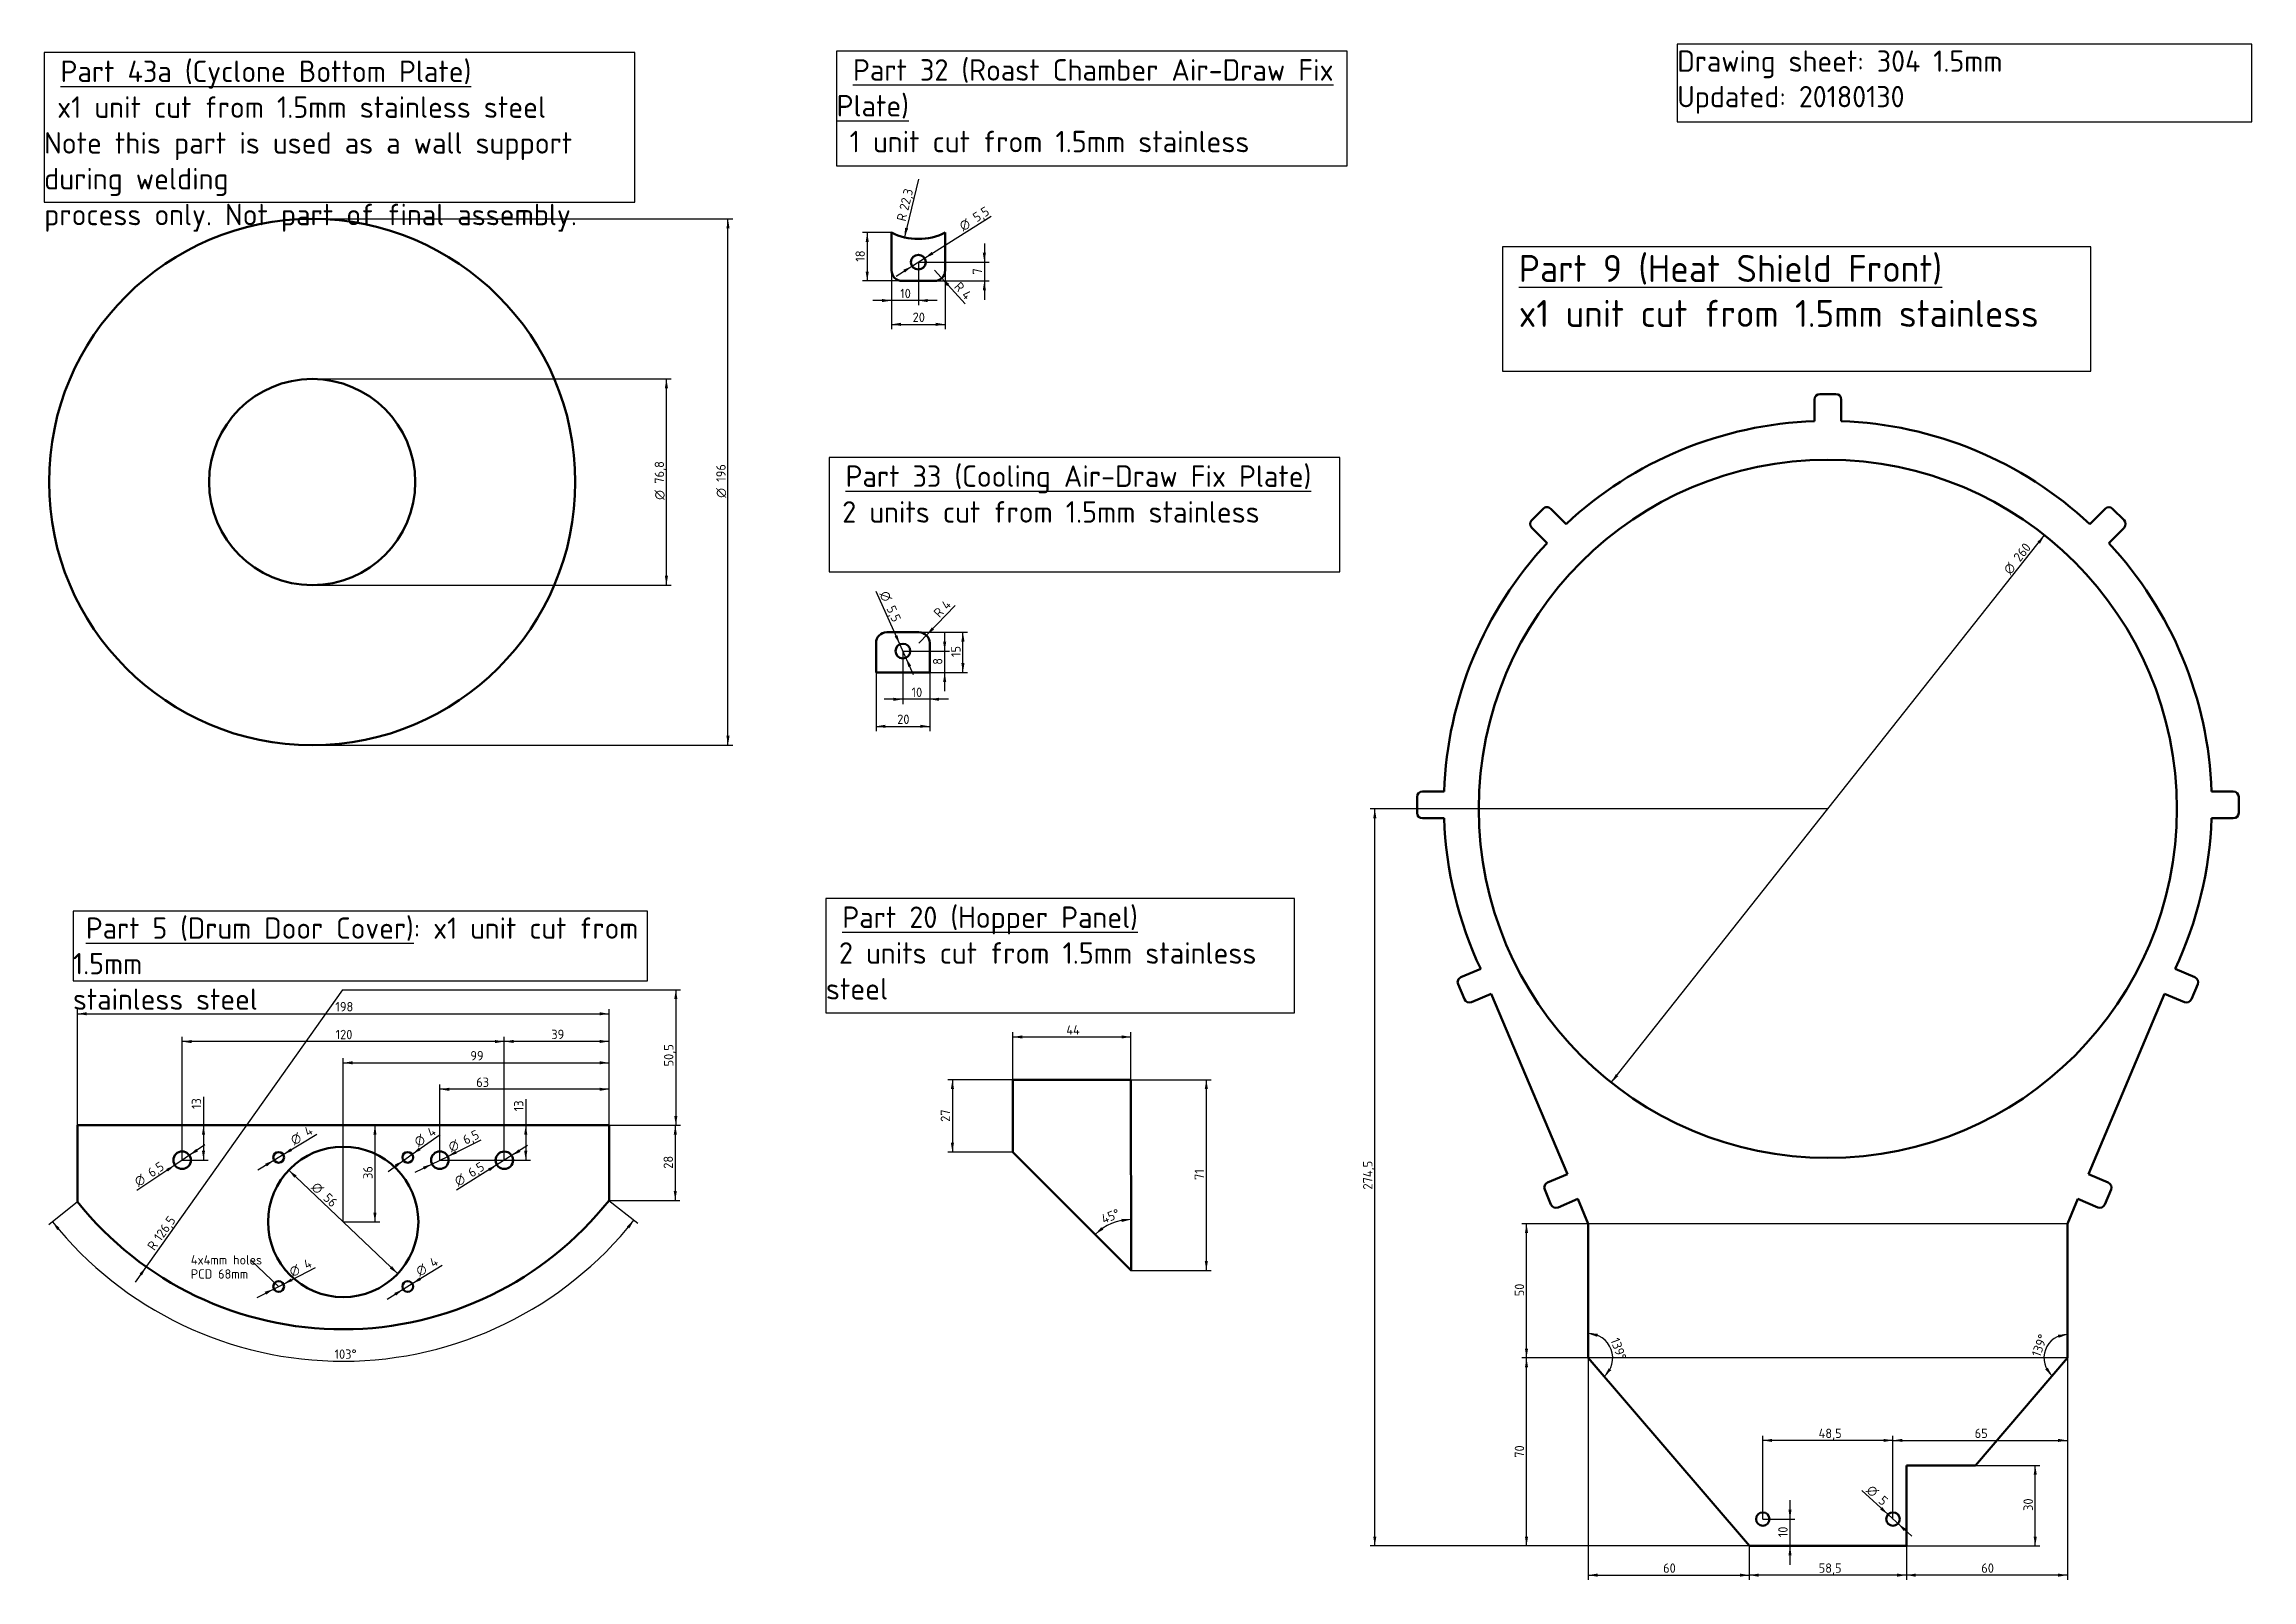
# Model space of a CAD drawing. Header units: millimetres. Extents: x 11 to 834, y 14 to 586.
import ezdxf
from ezdxf import colors
from ezdxf.entities.mleader import LeaderData, LeaderLine
from ezdxf.enums import TextEntityAlignment as Align
from ezdxf.math import Vec2, Vec3

# ---------------------------------------------------------------- set-up
doc = ezdxf.new("R2010")
doc.units = ezdxf.units.MM
doc.layers.add('Default', color=7, linetype='Continuous')
doc.layers.add('Dimensions', color=7, linetype='Continuous')
doc.styles.add('SEACAD_Solid_Edge_ISO', font='seiso.ttf')
doc.styles.add('SEACAD_Solid_Edge_ISO1_Symbols', font='semeci1.ttf')
doc.dimstyles.new('ISO_(mm)', dxfattribs={"dimtxt": 3.5, "dimasz": 3.5, "dimexe": 1.75, "dimexo": 0, "dimgap": 0.875, "dimtad": 1, "dimtxsty": 'SEACAD_Solid_Edge_ISO', "dimblk1": '_SE_FILLED', "dimblk2": '_SE_FILLED', "dimsah": 1, "dimcen": 1.75, "dimadec": 0, "dimazin": 0, "dimtfac": 0.5, "dimtmove": 1, "dimatfit": 3, "dimfxl": 1, "dimtolj": 1, "dimarcsym": 0})

msp = doc.modelspace()

# ---------------------------------------------------------------- texts
at = {"layer": 'Default', "attachment_point": 1}
for s, insert, char_height, width in [('{\\fSolid Edge ISO|b0||i0||c0|p34;\\C7;\\L\\H10.05416667;\\W1.;\\T1.; }{\\fSolid Edge ISO|b0||i0||c0|p34;\\C7;\\L\\H8.;\\W1.;\\T1.;Part 43a (Cyclone Bottom Plate) \\P}{\\fSolid Edge ISO|b0||i0||c0|p34;\\C7;\\H8.;\\W1.;\\T1.; x1 unit cut from 1.5mm stainless steel\\P}{\\fSolid Edge ISO|b0||i0||c0|p34;\\C7;\\H8.;\\W1.;\\T1.;Note this part is used as a wall support during welding \\P}{\\fSolid Edge ISO|b0||i0||c0|p34;\\C7;\\H8.;\\W1.;\\T1.;process only. Not part of final assembly.}', (11.383, 579.421), 10.054167, 219.98054), ('{\\fSolid Edge ISO|b0||i0||c0|p34;\\C7;\\L\\H10.05416667;\\W1.;\\T1.; }{\\fSolid Edge ISO|b0||i0||c0|p34;\\C7;\\L\\H8.;\\W1.;\\T1.;Part 32 (Roast Chamber Air-Draw Fix Plate) \\P}{\\fSolid Edge ISO|b0||i0||c0|p34;\\C7;\\H8.;\\W1.;\\T1.; 1 unit cut from 1.5mm stainless}', (306.52, 579.937), 10.054167, 190.13251), ('{\\fSolid Edge ISO|b0||i0||c0|p34;\\C7;\\H7.9375;\\W1.;\\T1.;Drawing sheet: 304 1.5mm\\P}{\\fSolid Edge ISO|b0||i0||c0|p34;\\C7;\\H7.9375;\\W1.;\\T1.;Updated: 20180130\\P}', (619.617, 583.193), 7.9375, 213.98813), ('{\\fSolid Edge ISO|b0||i0||c0|p34;\\C7;\\L\\H10.05416667;\\W1.;\\T1.; Part 9 (Heat Shield Front)\\P}{\\fSolid Edge ISO|b0||i0||c0|p34;\\C7;\\H10.05416667;\\W1.;\\T1.; x1 unit cut from 1.5mm stainless}', (554.483, 507.033), 10.05417, 219.09823), ('{\\fSolid Edge ISO|b0||i0||c0|p34;\\C7;\\L\\H10.05416667;\\W1.;\\T1.; }{\\fSolid Edge ISO|b0||i0||c0|p34;\\C7;\\L\\H8.;\\W1.;\\T1.;Part 33 (Cooling Air-Draw Fix Plate) \\P}{\\fSolid Edge ISO|b0||i0||c0|p34;\\C7;\\H8.;\\W1.;\\T1.; 2 units cut from 1.5mm stainless}', (303.758, 428.646), 10.054167, 190.13251), ('{\\fSolid Edge ISO|b0||i0||c0|p34;\\C7;\\L\\H10.05416667;\\W1.;\\T1.; }{\\fSolid Edge ISO|b0||i0||c0|p34;\\C7;\\L\\H8.;\\W1.;\\T1.;Part 20 (Hopper Panel) \\P}{\\fSolid Edge ISO|b0||i0||c0|p34;\\C7;\\H8.;\\W1.;\\T1.; 2 units cut from 1.5mm stainless steel}', (302.548, 264.375), 10.054167, 174.47371), ('{\\fSolid Edge ISO|b0||i0||c0|p34;\\C7;\\L\\H7.9375;\\W1.;\\T1.; Part 5 (Drum Door Cover)}{\\fSolid Edge ISO|b0||i0||c0|p34;\\C7;\\H7.9375;\\W1.;\\T1.;: x1 unit cut from 1.5mm \\P}{\\fSolid Edge ISO|b0||i0||c0|p34;\\C7;\\H7.9375;\\W1.;\\T1.;stainless steel}', (22.129, 260.277), 7.9375, 213.98813)]:
    msp.add_mtext(s, dxfattribs=dict(at, insert=insert, char_height=char_height, width=width))

# ---------------------------------------------------------------- blocks, each defined once
blk = doc.blocks.new('_SE_FILLED')
at = {"color": 0}
blk.add_line((0, 0), (-1, 0), dxfattribs=at)
blk.add_solid([(0, 0), (-1, -0.1665), (-1, 0.1665), (0, 0)], dxfattribs=at)
blk = doc.blocks.new('DMBLK441')
at = {"layer": 'Dimensions', "linetype": 'Continuous', "lineweight": 25}
for points in [[(150.94, 174.58), (148.43, 172.08), (151.62, 173.63)], [(141.97, 168.22), (142.65, 167.26), (145.16, 169.76)]]:
    blk.add_hatch(color=7, dxfattribs=at).paths.add_polyline_path(points)
at = {"layer": 'Dimensions', "color": 7, "linetype": 'Continuous', "lineweight": 25}
for p, q in [((148.43, 172.08), (158.83, 179.46)), ((139.45, 165.71), (148.43, 172.08))]:
    blk.add_line(p, q, dxfattribs=at)
for s, style, p in [('4', 'SEACAD_Solid_Edge_ISO', (153.61, 181.12)), ('O', 'SEACAD_Solid_Edge_ISO1_Symbols', (148.72, 177.65))]:
    blk.add_text(s, height=3.5, rotation=35.3509, dxfattribs=dict(at, style=style)).set_placement(p, align=Align.TOP_LEFT)
blk = doc.blocks.new('DMBLK442')
at = {"layer": 'Dimensions', "linetype": 'Continuous', "lineweight": 25}
for points in [[(103.11, 174.28), (100.42, 171.96), (103.71, 173.28)], [(93.71, 168.56), (94.32, 167.56), (97, 169.88)]]:
    blk.add_hatch(color=7, dxfattribs=at).paths.add_polyline_path(points)
at = {"layer": 'Dimensions', "color": 7, "linetype": 'Continuous', "lineweight": 25}
for p, q in [((100.42, 171.96), (112.89, 179.55)), ((91.02, 166.24), (100.42, 171.96))]:
    blk.add_line(p, q, dxfattribs=at)
for s, style, p in [('4', 'SEACAD_Solid_Edge_ISO', (107.8, 181.58)), ('O', 'SEACAD_Solid_Edge_ISO1_Symbols', (102.68, 178.46))]:
    blk.add_text(s, height=3.5, rotation=31.33868, dxfattribs=dict(at, style=style)).set_placement(p, align=Align.TOP_LEFT)
blk = doc.blocks.new('DMBLK443')
at = {"layer": 'Dimensions', "linetype": 'Continuous', "lineweight": 25}
for points in [[(103.35, 125.86), (100.49, 123.75), (103.88, 124.82)], [(93.55, 120.86), (94.08, 119.82), (96.93, 121.93)]]:
    blk.add_hatch(color=7, dxfattribs=at).paths.add_polyline_path(points)
at = {"layer": 'Dimensions', "color": 7, "linetype": 'Continuous', "lineweight": 25}
for p, q in [((90.69, 118.75), (100.49, 123.75)), ((100.49, 123.75), (112.5, 129.87))]:
    blk.add_line(p, q, dxfattribs=at)
for s, style, p in [('4', 'SEACAD_Solid_Edge_ISO', (107.57, 132.27)), ('O', 'SEACAD_Solid_Edge_ISO1_Symbols', (102.23, 129.54))]:
    blk.add_text(s, height=3.5, rotation=27.01236, dxfattribs=dict(at, style=style)).set_placement(p, align=Align.TOP_LEFT)
blk = doc.blocks.new('DMBLK444')
at = {"layer": 'Dimensions', "linetype": 'Continuous', "lineweight": 25}
for points in [[(151.16, 126.23), (148.49, 123.89), (151.78, 125.24)], [(141.81, 120.43), (142.43, 119.44), (145.1, 121.78)]]:
    blk.add_hatch(color=7, dxfattribs=at).paths.add_polyline_path(points)
at = {"layer": 'Dimensions', "color": 7, "linetype": 'Continuous', "lineweight": 25}
for p, q in [((139.15, 118.09), (148.49, 123.89)), ((148.49, 123.89), (159.58, 130.77))]:
    blk.add_line(p, q, dxfattribs=at)
for s, style, p in [('O', 'SEACAD_Solid_Edge_ISO1_Symbols', (149.38, 129.59)), ('4', 'SEACAD_Solid_Edge_ISO', (154.48, 132.75))]:
    blk.add_text(s, height=3.5, rotation=31.82316, dxfattribs=dict(at, style=style)).set_placement(p, align=Align.TOP_LEFT)
blk = doc.blocks.new('DMBLK445')
at = {"layer": 'Dimensions', "linetype": 'Continuous', "lineweight": 25}
for points in [[(27.26, 224.99), (23.76, 224.4), (27.26, 223.82)], [(218.26, 224.99), (218.26, 223.82), (221.76, 224.4)]]:
    blk.add_hatch(color=7, dxfattribs=at).paths.add_polyline_path(points)
at = {"layer": 'Dimensions', "color": 7, "linetype": 'Continuous', "lineweight": 25}
for p, q in [((23.76, 182.88), (23.76, 226.15)), ((23.76, 224.4), (221.76, 224.4)), ((221.76, 182.88), (221.76, 226.15))]:
    blk.add_line(p, q, dxfattribs=at)
at = {"layer": 'Dimensions', "color": 7, "linetype": 'Continuous', "lineweight": 25, "style": 'SEACAD_Solid_Edge_ISO'}
blk.add_text('198', height=3.5, dxfattribs=at).set_placement((119.86, 228.78), align=Align.TOP_LEFT)
blk = doc.blocks.new('DMBLK446')
at = {"layer": 'Dimensions', "linetype": 'Continuous', "lineweight": 25}
blk.add_hatch(color=7, dxfattribs=at).paths.add_polyline_path([(47.84, 126.98), (49.39, 130.17), (46.89, 127.66)])
at = {"layer": 'Dimensions', "color": 7, "linetype": 'Continuous', "lineweight": 25}
blk.add_line((122.53, 233.38), (45.34, 124.46), dxfattribs=at)
at = {"layer": 'Dimensions', "color": 7, "linetype": 'Continuous', "lineweight": 25, "style": 'SEACAD_Solid_Edge_ISO'}
for s, p in [('126,5', (51.96, 141.37)), ('R', (49.55, 137.97))]:
    blk.add_text(s, height=3.5, rotation=54.67424, dxfattribs=at).set_placement(p, align=Align.TOP_LEFT)
blk = doc.blocks.new('DMBLK447')
at = {"layer": 'Dimensions', "linetype": 'Continuous', "lineweight": 25}
for points in [[(104.59, 163.33), (105.39, 164.18), (102.45, 166.17)], [(140.11, 129.58), (143.05, 127.59), (140.92, 130.43)]]:
    blk.add_hatch(color=7, dxfattribs=at).paths.add_polyline_path(points)
at = {"layer": 'Dimensions', "color": 7, "linetype": 'Continuous', "lineweight": 25}
blk.add_line((143.05, 127.59), (102.45, 166.17), dxfattribs=at)
for s, style, p in [('O', 'SEACAD_Solid_Edge_ISO1_Symbols', (113.11, 162.08)), ('56', 'SEACAD_Solid_Edge_ISO', (117.45, 157.95))]:
    blk.add_text(s, height=3.5, rotation=316.4661, dxfattribs=dict(at, style=style)).set_placement(p, align=Align.TOP_LEFT)
blk = doc.blocks.new('DMBLK448')
at = {"layer": 'Dimensions', "linetype": 'Continuous', "lineweight": 25}
for points in [[(17.16, 144.61), (14.49, 146.94), (16.26, 143.87)], [(229.31, 144.47), (231.06, 147.55), (228.4, 145.2)]]:
    blk.add_hatch(color=7, dxfattribs=at).paths.add_polyline_path(points)
at = {"layer": 'Dimensions', "color": 7, "linetype": 'Continuous', "lineweight": 25}
for p, q in [((23.75, 154.36), (13.12, 145.85)), ((221.75, 154.91), (232.43, 146.47))]:
    blk.add_line(p, q, dxfattribs=at)
blk.add_arc((122.53, 233.38), 138.37, 218.66093, 321.6616, dxfattribs=at)
at = {"layer": 'Dimensions', "color": 7, "linetype": 'Continuous', "lineweight": 25, "style": 'SEACAD_Solid_Edge_ISO'}
blk.add_text('103°', height=3.5, rotation=0.16127, dxfattribs=at).set_placement((119.53, 99.38), align=Align.TOP_LEFT)
blk = doc.blocks.new('DMBLK449')
at = {"layer": 'Dimensions', "linetype": 'Continuous', "lineweight": 25}
for points in [[(135.17, 179.38), (134.59, 182.88), (134, 179.38)], [(135.17, 150.38), (134, 150.38), (134.59, 146.88)]]:
    blk.add_hatch(color=7, dxfattribs=at).paths.add_polyline_path(points)
at = {"layer": 'Dimensions', "color": 7, "linetype": 'Continuous', "lineweight": 25}
for p, q in [((134.59, 182.88), (134.59, 146.88)), ((122.75, 146.88), (136.34, 146.88))]:
    blk.add_line(p, q, dxfattribs=at)
at = {"layer": 'Dimensions', "color": 7, "linetype": 'Continuous', "lineweight": 25, "style": 'SEACAD_Solid_Edge_ISO'}
blk.add_text('36', height=3.5, rotation=90, dxfattribs=at).set_placement((130.21, 162.89), align=Align.TOP_LEFT)
blk = doc.blocks.new('DMBLK450')
at = {"layer": 'Dimensions', "linetype": 'Continuous', "lineweight": 25}
for points in [[(66.27, 214.64), (62.77, 214.05), (66.27, 213.47)], [(179.26, 214.64), (179.26, 213.47), (182.76, 214.05)]]:
    blk.add_hatch(color=7, dxfattribs=at).paths.add_polyline_path(points)
at = {"layer": 'Dimensions', "color": 7, "linetype": 'Continuous', "lineweight": 25}
for p, q in [((62.77, 169.88), (62.77, 215.8)), ((182.76, 214.05), (62.77, 214.05)), ((182.76, 169.86), (182.76, 215.8))]:
    blk.add_line(p, q, dxfattribs=at)
at = {"layer": 'Dimensions', "color": 7, "linetype": 'Continuous', "lineweight": 25, "style": 'SEACAD_Solid_Edge_ISO'}
blk.add_text('120', height=3.5, dxfattribs=at).set_placement((119.94, 218.43), align=Align.TOP_LEFT)
blk = doc.blocks.new('DMBLK451')
at = {"layer": 'Dimensions', "linetype": 'Continuous', "lineweight": 25}
for points in [[(186.26, 214.68), (182.76, 214.1), (186.26, 213.52)], [(218.26, 214.68), (218.26, 213.52), (221.76, 214.1)]]:
    blk.add_hatch(color=7, dxfattribs=at).paths.add_polyline_path(points)
at = {"layer": 'Dimensions', "color": 7, "linetype": 'Continuous', "lineweight": 25}
for p, q in [((182.76, 169.86), (182.76, 215.85)), ((221.76, 214.1), (182.76, 214.1)), ((221.76, 182.88), (221.76, 215.85))]:
    blk.add_line(p, q, dxfattribs=at)
at = {"layer": 'Dimensions', "color": 7, "linetype": 'Continuous', "lineweight": 25, "style": 'SEACAD_Solid_Edge_ISO'}
blk.add_text('39', height=3.5, dxfattribs=at).set_placement((200.27, 218.47), align=Align.TOP_LEFT)
blk = doc.blocks.new('DMBLK452')
at = {"layer": 'Dimensions', "linetype": 'Continuous', "lineweight": 25}
for points in [[(190.16, 179.38), (191.33, 179.38), (190.74, 182.88)], [(190.16, 173.38), (190.74, 169.88), (191.33, 173.38)]]:
    blk.add_hatch(color=7, dxfattribs=at).paths.add_polyline_path(points)
at = {"layer": 'Dimensions', "color": 7, "linetype": 'Continuous', "lineweight": 25}
for p, q in [((190.74, 192.59), (190.74, 169.88)), ((158.76, 169.88), (192.49, 169.88))]:
    blk.add_line(p, q, dxfattribs=at)
at = {"layer": 'Dimensions', "color": 7, "linetype": 'Continuous', "lineweight": 25, "style": 'SEACAD_Solid_Edge_ISO'}
blk.add_text('13', height=3.5, rotation=90, dxfattribs=at).set_placement((186.37, 188.1), align=Align.TOP_LEFT)
blk = doc.blocks.new('DMBLK453')
at = {"layer": 'Dimensions', "linetype": 'Continuous', "lineweight": 25}
for points in [[(71.31, 179.38), (70.73, 182.88), (70.15, 179.38)], [(71.31, 173.38), (70.15, 173.38), (70.73, 169.88)]]:
    blk.add_hatch(color=7, dxfattribs=at).paths.add_polyline_path(points)
at = {"layer": 'Dimensions', "color": 7, "linetype": 'Continuous', "lineweight": 25}
for p, q in [((70.73, 193.42), (70.73, 169.88)), ((62.77, 169.88), (72.48, 169.88))]:
    blk.add_line(p, q, dxfattribs=at)
at = {"layer": 'Dimensions', "color": 7, "linetype": 'Continuous', "lineweight": 25, "style": 'SEACAD_Solid_Edge_ISO'}
blk.add_text('13', height=3.5, rotation=90, dxfattribs=at).set_placement((66.35, 188.93), align=Align.TOP_LEFT)
blk = doc.blocks.new('DMBLK454')
at = {"layer": 'Dimensions', "linetype": 'Continuous', "lineweight": 25}
for points in [[(247.03, 179.37), (246.45, 182.87), (245.86, 179.37)], [(247.02, 158.41), (245.86, 158.41), (246.44, 154.91)]]:
    blk.add_hatch(color=7, dxfattribs=at).paths.add_polyline_path(points)
at = {"layer": 'Dimensions', "color": 7, "linetype": 'Continuous', "lineweight": 25}
for p, q in [((221.76, 182.88), (248.2, 182.87)), ((246.45, 182.87), (246.44, 154.91)), ((221.75, 154.91), (248.19, 154.91))]:
    blk.add_line(p, q, dxfattribs=at)
at = {"layer": 'Dimensions', "color": 7, "linetype": 'Continuous', "lineweight": 25, "style": 'SEACAD_Solid_Edge_ISO'}
blk.add_text('28', height=3.5, rotation=89.97951, dxfattribs=at).set_placement((242.07, 166.7), align=Align.TOP_LEFT)
blk = doc.blocks.new('DMBLK455')
at = {"layer": 'Dimensions', "linetype": 'Continuous', "lineweight": 25}
for points in [[(126.25, 206.73), (122.75, 206.15), (126.25, 205.57)], [(218.26, 206.73), (218.26, 205.57), (221.76, 206.15)]]:
    blk.add_hatch(color=7, dxfattribs=at).paths.add_polyline_path(points)
at = {"layer": 'Dimensions', "color": 7, "linetype": 'Continuous', "lineweight": 25}
for p, q in [((122.75, 146.88), (122.75, 207.9)), ((122.75, 206.15), (221.76, 206.15)), ((221.76, 168.9), (221.76, 207.9))]:
    blk.add_line(p, q, dxfattribs=at)
at = {"layer": 'Dimensions', "color": 7, "linetype": 'Continuous', "lineweight": 25, "style": 'SEACAD_Solid_Edge_ISO'}
blk.add_text('99', height=3.5, dxfattribs=at).set_placement((170.11, 210.52), align=Align.TOP_LEFT)
blk = doc.blocks.new('DMBLK456')
at = {"layer": 'Dimensions', "linetype": 'Continuous', "lineweight": 25}
for points in [[(162.26, 196.86), (158.76, 196.28), (162.26, 195.7)], [(218.26, 196.86), (218.26, 195.7), (221.76, 196.28)]]:
    blk.add_hatch(color=7, dxfattribs=at).paths.add_polyline_path(points)
at = {"layer": 'Dimensions', "color": 7, "linetype": 'Continuous', "lineweight": 25}
for p, q in [((158.76, 169.88), (158.76, 198.03)), ((221.76, 182.88), (221.76, 198.03)), ((221.76, 196.28), (158.76, 196.28))]:
    blk.add_line(p, q, dxfattribs=at)
at = {"layer": 'Dimensions', "color": 7, "linetype": 'Continuous', "lineweight": 25, "style": 'SEACAD_Solid_Edge_ISO'}
blk.add_text('63', height=3.5, dxfattribs=at).set_placement((172.31, 200.65), align=Align.TOP_LEFT)
blk = doc.blocks.new('DMBLK457')
at = {"layer": 'Dimensions', "linetype": 'Continuous', "lineweight": 25}
for points in [[(247.22, 229.88), (246.64, 233.38), (246.06, 229.88)], [(247.22, 186.38), (246.06, 186.38), (246.64, 182.88)]]:
    blk.add_hatch(color=7, dxfattribs=at).paths.add_polyline_path(points)
at = {"layer": 'Dimensions', "color": 7, "linetype": 'Continuous', "lineweight": 25}
for p, q in [((122.53, 233.38), (248.39, 233.38)), ((246.64, 233.38), (246.64, 182.88)), ((221.76, 182.88), (248.39, 182.88))]:
    blk.add_line(p, q, dxfattribs=at)
at = {"layer": 'Dimensions', "color": 7, "linetype": 'Continuous', "lineweight": 25, "style": 'SEACAD_Solid_Edge_ISO'}
blk.add_text('50,5', height=3.5, rotation=90, dxfattribs=at).set_placement((242.26, 204.79), align=Align.TOP_LEFT)
blk = doc.blocks.new('DMBLK458')
at = {"layer": 'Dimensions', "linetype": 'Continuous', "lineweight": 25}
for points in [[(164.57, 173.37), (161.68, 171.31), (165.08, 172.32)], [(152.44, 167.44), (152.95, 166.39), (155.84, 168.45)]]:
    blk.add_hatch(color=7, dxfattribs=at).paths.add_polyline_path(points)
at = {"layer": 'Dimensions', "color": 7, "linetype": 'Continuous', "lineweight": 25}
for p, q in [((161.68, 171.31), (174.17, 177.42)), ((149.55, 165.38), (161.68, 171.31))]:
    blk.add_line(p, q, dxfattribs=at)
for s, style, p in [('6,5', 'SEACAD_Solid_Edge_ISO', (166.86, 178.71)), ('O', 'SEACAD_Solid_Edge_ISO1_Symbols', (161.47, 176.08))]:
    blk.add_text(s, height=3.5, rotation=26.06144, dxfattribs=dict(at, style=style)).set_placement(p, align=Align.TOP_LEFT)
blk = doc.blocks.new('DMBLK459')
at = {"layer": 'Dimensions', "linetype": 'Continuous', "lineweight": 25}
for points in [[(188.79, 172.95), (188.17, 173.94), (185.52, 171.59)], [(177.35, 165.79), (180.01, 168.14), (176.73, 166.78)]]:
    blk.add_hatch(color=7, dxfattribs=at).paths.add_polyline_path(points)
at = {"layer": 'Dimensions', "color": 7, "linetype": 'Continuous', "lineweight": 25}
for p, q in [((191.45, 175.3), (180.01, 168.14)), ((180.01, 168.14), (164.99, 158.74))]:
    blk.add_line(p, q, dxfattribs=at)
for s, style, p in [('O', 'SEACAD_Solid_Edge_ISO1_Symbols', (163.71, 163.1)), ('6,5', 'SEACAD_Solid_Edge_ISO', (168.79, 166.28))]:
    blk.add_text(s, height=3.5, rotation=32.03353, dxfattribs=dict(at, style=style)).set_placement(p, align=Align.TOP_LEFT)
blk = doc.blocks.new('DMBLK460')
at = {"layer": 'Dimensions', "linetype": 'Continuous', "lineweight": 25}
for points in [[(68.69, 173.16), (68.04, 174.13), (65.46, 171.69)], [(57.49, 165.63), (60.07, 168.06), (56.84, 166.59)]]:
    blk.add_hatch(color=7, dxfattribs=at).paths.add_polyline_path(points)
at = {"layer": 'Dimensions', "color": 7, "linetype": 'Continuous', "lineweight": 25}
for p, q in [((71.27, 175.6), (60.07, 168.06)), ((60.07, 168.06), (45.95, 158.56))]:
    blk.add_line(p, q, dxfattribs=at)
for s, style, p in [('O', 'SEACAD_Solid_Edge_ISO1_Symbols', (44.52, 162.88)), ('6,5', 'SEACAD_Solid_Edge_ISO', (49.5, 166.23))]:
    blk.add_text(s, height=3.5, rotation=33.92198, dxfattribs=dict(at, style=style)).set_placement(p, align=Align.TOP_LEFT)
blk = doc.blocks.new('DMBLK461')
at = {"layer": 'Dimensions', "linetype": 'Continuous', "lineweight": 25}
blk.add_hatch(color=7, dxfattribs=at).paths.add_polyline_path([(333.15, 516.86), (332.01, 517.14), (331.76, 513.6)])
at = {"layer": 'Dimensions', "color": 7, "linetype": 'Continuous', "lineweight": 25}
blk.add_line((336.96, 535.28), (331.76, 513.6), dxfattribs=at)
at = {"layer": 'Dimensions', "color": 7, "linetype": 'Continuous', "lineweight": 25, "style": 'SEACAD_Solid_Edge_ISO'}
for s, p in [('22,3', (329.8, 524.2)), ('R', (328.83, 520.14))]:
    blk.add_text(s, height=3.5, rotation=76.52028, dxfattribs=at).set_placement(p, align=Align.TOP_LEFT)
blk = doc.blocks.new('DMBLK462')
at = {"layer": 'Dimensions', "linetype": 'Continuous', "lineweight": 25}
for points in [[(324.7, 330.88), (324.7, 332.05), (321.2, 331.46)], [(337.7, 330.88), (341.2, 331.46), (337.7, 332.05)]]:
    blk.add_hatch(color=7, dxfattribs=at).paths.add_polyline_path(points)
at = {"layer": 'Dimensions', "color": 7, "linetype": 'Continuous', "lineweight": 25}
for p, q in [((321.2, 351.5), (321.2, 329.71)), ((341.2, 351.5), (341.2, 329.71)), ((321.2, 331.46), (341.2, 331.46))]:
    blk.add_line(p, q, dxfattribs=at)
at = {"layer": 'Dimensions', "color": 7, "linetype": 'Continuous', "lineweight": 25, "style": 'SEACAD_Solid_Edge_ISO'}
blk.add_text('20', height=3.5, dxfattribs=at).set_placement((329.09, 335.84), align=Align.TOP_LEFT)
blk = doc.blocks.new('DMBLK463')
at = {"layer": 'Dimensions', "linetype": 'Continuous', "lineweight": 25}
for points in [[(375.66, 216.36), (372.16, 215.77), (375.66, 215.19)], [(412.66, 216.36), (412.66, 215.19), (416.16, 215.77)]]:
    blk.add_hatch(color=7, dxfattribs=at).paths.add_polyline_path(points)
at = {"layer": 'Dimensions', "color": 7, "linetype": 'Continuous', "lineweight": 25}
for p, q in [((372.16, 199.85), (372.16, 217.52)), ((372.16, 215.77), (416.16, 215.77)), ((416.16, 199.85), (416.16, 217.52))]:
    blk.add_line(p, q, dxfattribs=at)
at = {"layer": 'Dimensions', "color": 7, "linetype": 'Continuous', "lineweight": 25, "style": 'SEACAD_Solid_Edge_ISO'}
blk.add_text('44', height=3.5, dxfattribs=at).set_placement((392.09, 220.15), align=Align.TOP_LEFT)
blk = doc.blocks.new('DMBLK464')
at = {"layer": 'Dimensions', "linetype": 'Continuous', "lineweight": 25}
for points in [[(444.8, 196.35), (444.21, 199.85), (443.63, 196.35)], [(444.8, 132.35), (443.63, 132.35), (444.21, 128.85)]]:
    blk.add_hatch(color=7, dxfattribs=at).paths.add_polyline_path(points)
at = {"layer": 'Dimensions', "color": 7, "linetype": 'Continuous', "lineweight": 25}
for p, q in [((416.16, 199.85), (445.96, 199.85)), ((444.21, 199.85), (444.21, 128.85)), ((416.16, 128.85), (445.96, 128.85))]:
    blk.add_line(p, q, dxfattribs=at)
at = {"layer": 'Dimensions', "color": 7, "linetype": 'Continuous', "lineweight": 25, "style": 'SEACAD_Solid_Edge_ISO'}
blk.add_text('71', height=3.5, rotation=90, dxfattribs=at).set_placement((439.84, 162.52), align=Align.TOP_LEFT)
blk = doc.blocks.new('DMBLK465')
at = {"layer": 'Dimensions', "linetype": 'Continuous', "lineweight": 25}
for points in [[(349.08, 196.35), (350.24, 196.35), (349.66, 199.85)], [(349.08, 176.35), (349.66, 172.85), (350.24, 176.35)]]:
    blk.add_hatch(color=7, dxfattribs=at).paths.add_polyline_path(points)
at = {"layer": 'Dimensions', "color": 7, "linetype": 'Continuous', "lineweight": 25}
for p, q in [((372.16, 199.85), (347.91, 199.85)), ((349.66, 199.85), (349.66, 172.85)), ((372.16, 172.85), (347.91, 172.85))]:
    blk.add_line(p, q, dxfattribs=at)
at = {"layer": 'Dimensions', "color": 7, "linetype": 'Continuous', "lineweight": 25, "style": 'SEACAD_Solid_Edge_ISO'}
blk.add_text('27', height=3.5, rotation=90, dxfattribs=at).set_placement((345.29, 184.16), align=Align.TOP_LEFT)
blk = doc.blocks.new('DMBLK466')
at = {"layer": 'Dimensions', "linetype": 'Continuous', "lineweight": 25}
for points in [[(412.73, 146.87), (416.16, 147.78), (412.62, 148.04)], [(405.1, 144.92), (402.78, 142.23), (405.85, 144.02)]]:
    blk.add_hatch(color=7, dxfattribs=at).paths.add_polyline_path(points)
at = {"layer": 'Dimensions', "color": 7, "linetype": 'Continuous', "lineweight": 25}
blk.add_arc((416.16, 128.85), 18.93, 90.00132, 135, dxfattribs=at)
at = {"layer": 'Dimensions', "color": 7, "linetype": 'Continuous', "lineweight": 25, "style": 'SEACAD_Solid_Edge_ISO'}
blk.add_text('45°', height=3.5, rotation=22.50066, dxfattribs=at).set_placement((404.71, 149.33), align=Align.TOP_LEFT)
blk = doc.blocks.new('DMBLK467')
at = {"layer": 'Dimensions', "linetype": 'Continuous', "lineweight": 25}
for points in [[(243.72, 457.34), (243.14, 460.84), (242.55, 457.34)], [(243.72, 387.54), (242.55, 387.54), (243.14, 384.04)]]:
    blk.add_hatch(color=7, dxfattribs=at).paths.add_polyline_path(points)
at = {"layer": 'Dimensions', "color": 7, "linetype": 'Continuous', "lineweight": 25}
for p, q in [((111.2, 460.84), (244.89, 460.84)), ((243.14, 384.04), (243.14, 460.84)), ((111.2, 384.04), (244.89, 384.04))]:
    blk.add_line(p, q, dxfattribs=at)
for s, style, p in [('76,8', 'SEACAD_Solid_Edge_ISO', (238.76, 421.82)), ('O', 'SEACAD_Solid_Edge_ISO1_Symbols', (238.76, 415.82))]:
    blk.add_text(s, height=3.5, rotation=90, dxfattribs=dict(at, style=style)).set_placement(p, align=Align.TOP_LEFT)
blk = doc.blocks.new('DMBLK468')
at = {"layer": 'Dimensions', "linetype": 'Continuous', "lineweight": 25}
for points in [[(266.65, 516.94), (266.07, 520.44), (265.48, 516.94)], [(266.65, 327.94), (265.48, 327.94), (266.07, 324.44)]]:
    blk.add_hatch(color=7, dxfattribs=at).paths.add_polyline_path(points)
at = {"layer": 'Dimensions', "color": 7, "linetype": 'Continuous', "lineweight": 25}
for p, q in [((111.2, 520.44), (267.82, 520.44)), ((266.07, 324.44), (266.07, 520.44)), ((111.2, 324.44), (267.82, 324.44))]:
    blk.add_line(p, q, dxfattribs=at)
for s, style, p in [('196', 'SEACAD_Solid_Edge_ISO', (261.69, 422.57)), ('O', 'SEACAD_Solid_Edge_ISO1_Symbols', (261.69, 416.58))]:
    blk.add_text(s, height=3.5, rotation=90, dxfattribs=dict(at, style=style)).set_placement(p, align=Align.TOP_LEFT)
blk = doc.blocks.new('DMBLK469')
at = {"layer": 'Dimensions', "linetype": 'Continuous', "lineweight": 25}
for points in [[(562.88, 142.71), (564.04, 142.71), (563.46, 146.21)], [(562.88, 99.71), (563.46, 96.21), (564.04, 99.71)]]:
    blk.add_hatch(color=7, dxfattribs=at).paths.add_polyline_path(points)
at = {"layer": 'Dimensions', "color": 7, "linetype": 'Continuous', "lineweight": 25}
for p, q in [((764.95, 146.21), (561.71, 146.21)), ((563.46, 96.21), (563.46, 146.21)), ((764.95, 96.21), (561.71, 96.21))]:
    blk.add_line(p, q, dxfattribs=at)
at = {"layer": 'Dimensions', "color": 7, "linetype": 'Continuous', "lineweight": 25, "style": 'SEACAD_Solid_Edge_ISO'}
blk.add_text('50', height=3.5, rotation=90, dxfattribs=at).set_placement((559.08, 119.18), align=Align.TOP_LEFT)
blk = doc.blocks.new('DMBLK470')
at = {"layer": 'Dimensions', "linetype": 'Continuous', "lineweight": 25}
for points in [[(695.13, 39.83), (698.11, 37.9), (695.92, 40.69)], [(703.99, 31.73), (704.78, 32.59), (701.8, 34.52)]]:
    blk.add_hatch(color=7, dxfattribs=at).paths.add_polyline_path(points)
at = {"layer": 'Dimensions', "color": 7, "linetype": 'Continuous', "lineweight": 25}
for p, q in [((698.11, 37.9), (688.34, 46.83)), ((706.97, 29.8), (698.11, 37.9))]:
    blk.add_line(p, q, dxfattribs=at)
for s, style, p in [('O', 'SEACAD_Solid_Edge_ISO1_Symbols', (692.19, 49.23)), ('5', 'SEACAD_Solid_Edge_ISO', (696.62, 45.18))]:
    blk.add_text(s, height=3.5, rotation=317.57646, dxfattribs=dict(at, style=style)).set_placement(p, align=Align.TOP_LEFT)
blk = doc.blocks.new('DMBLK471')
at = {"layer": 'Dimensions', "linetype": 'Continuous', "lineweight": 25}
for points in [[(753.78, 400.24), (754.69, 399.52), (756.41, 402.63)], [(596.72, 201.9), (595, 198.79), (597.63, 201.18)]]:
    blk.add_hatch(color=7, dxfattribs=at).paths.add_polyline_path(points)
at = {"layer": 'Dimensions', "color": 7, "linetype": 'Continuous', "lineweight": 25}
blk.add_line((595, 198.79), (756.41, 402.63), dxfattribs=at)
for s, style, p in [('260', 'SEACAD_Solid_Edge_ISO', (744.52, 394.67)), ('O', 'SEACAD_Solid_Edge_ISO1_Symbols', (740.8, 389.96))]:
    blk.add_text(s, height=3.5, rotation=51.62582, dxfattribs=dict(at, style=style)).set_placement(p, align=Align.TOP_LEFT)
blk = doc.blocks.new('DMBLK472')
at = {"layer": 'Dimensions', "linetype": 'Continuous', "lineweight": 25}
for points in [[(708.45, 14.74), (708.45, 15.91), (704.95, 15.33)], [(761.45, 14.74), (764.95, 15.33), (761.45, 15.91)]]:
    blk.add_hatch(color=7, dxfattribs=at).paths.add_polyline_path(points)
at = {"layer": 'Dimensions', "color": 7, "linetype": 'Continuous', "lineweight": 25}
for p, q in [((764.95, 96.21), (764.95, 13.58)), ((704.95, 26.21), (704.95, 13.58)), ((764.95, 15.33), (704.95, 15.33))]:
    blk.add_line(p, q, dxfattribs=at)
at = {"layer": 'Dimensions', "color": 7, "linetype": 'Continuous', "lineweight": 25, "style": 'SEACAD_Solid_Edge_ISO'}
blk.add_text('60', height=3.5, dxfattribs=at).set_placement((732.85, 19.7), align=Align.TOP_LEFT)
blk = doc.blocks.new('DMBLK473')
at = {"layer": 'Dimensions', "linetype": 'Continuous', "lineweight": 25}
for points in [[(649.95, 14.74), (649.95, 15.91), (646.45, 15.33)], [(701.45, 14.74), (704.95, 15.33), (701.45, 15.91)]]:
    blk.add_hatch(color=7, dxfattribs=at).paths.add_polyline_path(points)
at = {"layer": 'Dimensions', "color": 7, "linetype": 'Continuous', "lineweight": 25}
for p, q in [((646.45, 26.21), (646.45, 13.58)), ((704.95, 26.21), (704.95, 13.58)), ((704.95, 15.33), (646.45, 15.33))]:
    blk.add_line(p, q, dxfattribs=at)
at = {"layer": 'Dimensions', "color": 7, "linetype": 'Continuous', "lineweight": 25, "style": 'SEACAD_Solid_Edge_ISO'}
blk.add_text('58,5', height=3.5, dxfattribs=at).set_placement((672.28, 19.7), align=Align.TOP_LEFT)
blk = doc.blocks.new('DMBLK474')
at = {"layer": 'Dimensions', "linetype": 'Continuous', "lineweight": 25}
for points in [[(589.95, 14.74), (589.95, 15.91), (586.45, 15.33)], [(642.95, 14.74), (646.45, 15.33), (642.95, 15.91)]]:
    blk.add_hatch(color=7, dxfattribs=at).paths.add_polyline_path(points)
at = {"layer": 'Dimensions', "color": 7, "linetype": 'Continuous', "lineweight": 25}
for p, q in [((586.45, 96.21), (586.45, 13.58)), ((646.45, 26.21), (646.45, 13.58)), ((586.45, 15.33), (646.45, 15.33))]:
    blk.add_line(p, q, dxfattribs=at)
at = {"layer": 'Dimensions', "color": 7, "linetype": 'Continuous', "lineweight": 25, "style": 'SEACAD_Solid_Edge_ISO'}
blk.add_text('60', height=3.5, dxfattribs=at).set_placement((614.35, 19.7), align=Align.TOP_LEFT)
blk = doc.blocks.new('DMBLK475')
at = {"layer": 'Dimensions', "linetype": 'Continuous', "lineweight": 25}
for points in [[(654.95, 66.09), (651.45, 65.51), (654.95, 64.93)], [(696.45, 66.09), (696.45, 64.93), (699.95, 65.51)]]:
    blk.add_hatch(color=7, dxfattribs=at).paths.add_polyline_path(points)
at = {"layer": 'Dimensions', "color": 7, "linetype": 'Continuous', "lineweight": 25}
for p, q in [((651.45, 36.21), (651.45, 67.26)), ((699.95, 36.21), (699.95, 67.26)), ((699.95, 65.51), (651.45, 65.51))]:
    blk.add_line(p, q, dxfattribs=at)
at = {"layer": 'Dimensions', "color": 7, "linetype": 'Continuous', "lineweight": 25, "style": 'SEACAD_Solid_Edge_ISO'}
blk.add_text('48,5', height=3.5, dxfattribs=at).set_placement((672.24, 69.89), align=Align.TOP_LEFT)
blk = doc.blocks.new('DMBLK476')
at = {"layer": 'Dimensions', "linetype": 'Continuous', "lineweight": 25}
for points in [[(703.45, 66.09), (699.95, 65.51), (703.45, 64.93)], [(761.45, 66.09), (761.45, 64.93), (764.95, 65.51)]]:
    blk.add_hatch(color=7, dxfattribs=at).paths.add_polyline_path(points)
at = {"layer": 'Dimensions', "color": 7, "linetype": 'Continuous', "lineweight": 25}
for p, q in [((764.95, 96.21), (764.95, 63.76)), ((699.95, 36.21), (699.95, 67.26)), ((699.95, 65.51), (764.95, 65.51))]:
    blk.add_line(p, q, dxfattribs=at)
at = {"layer": 'Dimensions', "color": 7, "linetype": 'Continuous', "lineweight": 25, "style": 'SEACAD_Solid_Edge_ISO'}
blk.add_text('65', height=3.5, dxfattribs=at).set_placement((730.39, 69.89), align=Align.TOP_LEFT)
blk = doc.blocks.new('DMBLK477')
at = {"layer": 'Dimensions', "linetype": 'Continuous', "lineweight": 25}
for points in [[(662.18, 39.71), (661.01, 39.71), (661.59, 36.21)], [(662.18, 22.71), (661.59, 26.21), (661.01, 22.71)]]:
    blk.add_hatch(color=7, dxfattribs=at).paths.add_polyline_path(points)
at = {"layer": 'Dimensions', "color": 7, "linetype": 'Continuous', "lineweight": 25}
for p, q in [((661.59, 43.21), (661.59, 19.21)), ((651.45, 36.21), (663.34, 36.21))]:
    blk.add_line(p, q, dxfattribs=at)
at = {"layer": 'Dimensions', "color": 7, "linetype": 'Continuous', "lineweight": 25, "style": 'SEACAD_Solid_Edge_ISO'}
blk.add_text('10', height=3.5, rotation=90, dxfattribs=at).set_placement((657.22, 29.46), align=Align.TOP_LEFT)
blk = doc.blocks.new('DMBLK478')
at = {"layer": 'Dimensions', "linetype": 'Continuous', "lineweight": 25}
for points in [[(562.88, 92.71), (564.04, 92.71), (563.46, 96.21)], [(562.88, 29.71), (563.46, 26.21), (564.04, 29.71)]]:
    blk.add_hatch(color=7, dxfattribs=at).paths.add_polyline_path(points)
at = {"layer": 'Dimensions', "color": 7, "linetype": 'Continuous', "lineweight": 25}
for p, q in [((586.45, 96.21), (561.71, 96.21)), ((563.46, 26.21), (563.46, 96.21)), ((646.45, 26.21), (561.71, 26.21))]:
    blk.add_line(p, q, dxfattribs=at)
at = {"layer": 'Dimensions', "color": 7, "linetype": 'Continuous', "lineweight": 25, "style": 'SEACAD_Solid_Edge_ISO'}
blk.add_text('70', height=3.5, rotation=90, dxfattribs=at).set_placement((559.08, 59.06), align=Align.TOP_LEFT)
blk = doc.blocks.new('DMBLK479')
at = {"layer": 'Dimensions', "linetype": 'Continuous', "lineweight": 25}
for points in [[(506.38, 297.21), (507.55, 297.21), (506.97, 300.71)], [(506.38, 29.71), (506.97, 26.21), (507.55, 29.71)]]:
    blk.add_hatch(color=7, dxfattribs=at).paths.add_polyline_path(points)
at = {"layer": 'Dimensions', "color": 7, "linetype": 'Continuous', "lineweight": 25}
for p, q in [((675.7, 300.71), (505.22, 300.71)), ((506.97, 26.21), (506.97, 300.71)), ((646.45, 26.21), (505.22, 26.21))]:
    blk.add_line(p, q, dxfattribs=at)
at = {"layer": 'Dimensions', "color": 7, "linetype": 'Continuous', "lineweight": 25, "style": 'SEACAD_Solid_Edge_ISO'}
blk.add_text('274,5', height=3.5, rotation=90, dxfattribs=at).set_placement((502.59, 158.93), align=Align.TOP_LEFT)
blk = doc.blocks.new('DMBLK480')
at = {"layer": 'Dimensions', "linetype": 'Continuous', "lineweight": 25}
for points in [[(753.51, 52.71), (752.93, 56.21), (752.34, 52.71)], [(753.51, 29.71), (752.34, 29.71), (752.93, 26.21)]]:
    blk.add_hatch(color=7, dxfattribs=at).paths.add_polyline_path(points)
at = {"layer": 'Dimensions', "color": 7, "linetype": 'Continuous', "lineweight": 25}
for p, q in [((704.95, 56.21), (754.68, 56.21)), ((752.93, 26.21), (752.93, 56.21)), ((704.95, 26.21), (754.68, 26.21))]:
    blk.add_line(p, q, dxfattribs=at)
at = {"layer": 'Dimensions', "color": 7, "linetype": 'Continuous', "lineweight": 25, "style": 'SEACAD_Solid_Edge_ISO'}
blk.add_text('30', height=3.5, rotation=90, dxfattribs=at).set_placement((748.55, 39.26), align=Align.TOP_LEFT)
blk = doc.blocks.new('DMBLK481')
at = {"layer": 'Dimensions', "linetype": 'Continuous', "lineweight": 25}
for points in [[(761.64, 103.72), (764.95, 104.98), (761.41, 104.86)], [(756.63, 91.95), (759.24, 89.55), (757.55, 92.67)]]:
    blk.add_hatch(color=7, dxfattribs=at).paths.add_polyline_path(points)
at = {"layer": 'Dimensions', "color": 7, "linetype": 'Continuous', "lineweight": 25}
blk.add_arc((764.95, 96.21), 8.77, 90, 229.39871, dxfattribs=at)
at = {"layer": 'Dimensions', "color": 7, "linetype": 'Continuous', "lineweight": 25, "style": 'SEACAD_Solid_Edge_ISO'}
blk.add_text('139°', height=3.5, rotation=69.69935, dxfattribs=at).set_placement((751.44, 97.56), align=Align.TOP_LEFT)
blk = doc.blocks.new('DMBLK482')
at = {"layer": 'Dimensions', "linetype": 'Continuous', "lineweight": 25}
for points in [[(590, 105.23), (586.45, 105.33), (589.78, 104.09)], [(594.11, 92.39), (592.39, 89.29), (595.02, 91.67)]]:
    blk.add_hatch(color=7, dxfattribs=at).paths.add_polyline_path(points)
at = {"layer": 'Dimensions', "color": 7, "linetype": 'Continuous', "lineweight": 25}
blk.add_arc((586.45, 96.21), 9.12, 310.60129, 90.00001, dxfattribs=at)
at = {"layer": 'Dimensions', "color": 7, "linetype": 'Continuous', "lineweight": 25, "style": 'SEACAD_Solid_Edge_ISO'}
blk.add_text('139°', height=3.5, rotation=290.30065, dxfattribs=at).set_placement((597.92, 104.1), align=Align.TOP_LEFT)
blk = doc.blocks.new('DMBLK483')
at = {"layer": 'Dimensions', "linetype": 'Continuous', "lineweight": 25}
for points in [[(354.15, 363), (353.57, 366.5), (352.98, 363)], [(354.15, 355), (352.98, 355), (353.57, 351.5)]]:
    blk.add_hatch(color=7, dxfattribs=at).paths.add_polyline_path(points)
at = {"layer": 'Dimensions', "color": 7, "linetype": 'Continuous', "lineweight": 25}
for p, q in [((337.2, 366.5), (355.32, 366.5)), ((353.57, 351.5), (353.57, 366.5)), ((341.2, 351.5), (355.32, 351.5))]:
    blk.add_line(p, q, dxfattribs=at)
at = {"layer": 'Dimensions', "color": 7, "linetype": 'Continuous', "lineweight": 25, "style": 'SEACAD_Solid_Edge_ISO'}
blk.add_text('15', height=3.5, rotation=90, dxfattribs=at).set_placement((349.19, 357.29), align=Align.TOP_LEFT)
blk = doc.blocks.new('DMBLK484')
at = {"layer": 'Dimensions', "linetype": 'Continuous', "lineweight": 25}
blk.add_hatch(color=7, dxfattribs=at).paths.add_polyline_path([(341.98, 368.31), (339.97, 365.38), (342.82, 367.5)])
at = {"layer": 'Dimensions', "color": 7, "linetype": 'Continuous', "lineweight": 25}
blk.add_line((337.2, 362.5), (350.63, 376.45), dxfattribs=at)
at = {"layer": 'Dimensions', "color": 7, "linetype": 'Continuous', "lineweight": 25, "style": 'SEACAD_Solid_Edge_ISO'}
for s, p in [('R', (342.3, 374.11)), ('4', (345.19, 377.11))]:
    blk.add_text(s, height=3.5, rotation=46.08409, dxfattribs=at).set_placement(p, align=Align.TOP_LEFT)
blk = doc.blocks.new('DMBLK485')
at = {"layer": 'Dimensions', "linetype": 'Continuous', "lineweight": 25}
for points in [[(347.35, 363), (346.19, 363), (346.77, 359.5)], [(347.35, 348), (346.77, 351.5), (346.19, 348)]]:
    blk.add_hatch(color=7, dxfattribs=at).paths.add_polyline_path(points)
at = {"layer": 'Dimensions', "color": 7, "linetype": 'Continuous', "lineweight": 25}
for p, q in [((346.77, 344.5), (346.77, 366.5)), ((331.2, 359.5), (348.52, 359.5)), ((341.2, 351.5), (348.52, 351.5))]:
    blk.add_line(p, q, dxfattribs=at)
at = {"layer": 'Dimensions', "color": 7, "linetype": 'Continuous', "lineweight": 25, "style": 'SEACAD_Solid_Edge_ISO'}
blk.add_text('8', height=3.5, rotation=90, dxfattribs=at).set_placement((342.4, 354.39), align=Align.TOP_LEFT)
blk = doc.blocks.new('DMBLK486')
at = {"layer": 'Dimensions', "linetype": 'Continuous', "lineweight": 25}
for points in [[(327.7, 340.95), (331.2, 341.53), (327.7, 342.12)], [(344.7, 340.95), (344.7, 342.12), (341.2, 341.53)]]:
    blk.add_hatch(color=7, dxfattribs=at).paths.add_polyline_path(points)
at = {"layer": 'Dimensions', "color": 7, "linetype": 'Continuous', "lineweight": 25}
for p, q in [((331.2, 359.5), (331.2, 339.78)), ((341.2, 351.5), (341.2, 339.78)), ((348.2, 341.53), (324.2, 341.53))]:
    blk.add_line(p, q, dxfattribs=at)
at = {"layer": 'Dimensions', "color": 7, "linetype": 'Continuous', "lineweight": 25, "style": 'SEACAD_Solid_Edge_ISO'}
blk.add_text('10', height=3.5, dxfattribs=at).set_placement((334.45, 345.91), align=Align.TOP_LEFT)
blk = doc.blocks.new('DMBLK487')
at = {"layer": 'Dimensions', "linetype": 'Continuous', "lineweight": 25}
blk.add_hatch(color=7, dxfattribs=at).paths.add_polyline_path([(348.47, 496.22), (345.67, 498.4), (347.61, 495.43)])
at = {"layer": 'Dimensions', "color": 7, "linetype": 'Continuous', "lineweight": 25}
blk.add_line((342.96, 501.35), (354.43, 488.87), dxfattribs=at)
at = {"layer": 'Dimensions', "color": 7, "linetype": 'Continuous', "lineweight": 25, "style": 'SEACAD_Solid_Edge_ISO'}
for s, p in [('R', (352.6, 497.32)), ('4', (355.42, 494.25))]:
    blk.add_text(s, height=3.5, rotation=312.58239, dxfattribs=at).set_placement(p, align=Align.TOP_LEFT)
blk = doc.blocks.new('DMBLK488')
at = {"layer": 'Dimensions', "linetype": 'Continuous', "lineweight": 25}
for points in [[(317.34, 511.85), (318.51, 511.85), (317.92, 515.35)], [(317.34, 500.85), (317.92, 497.35), (318.51, 500.85)]]:
    blk.add_hatch(color=7, dxfattribs=at).paths.add_polyline_path(points)
at = {"layer": 'Dimensions', "color": 7, "linetype": 'Continuous', "lineweight": 25}
for p, q in [((326.96, 515.35), (316.17, 515.35)), ((317.92, 515.35), (317.92, 497.35)), ((330.96, 497.35), (316.17, 497.35))]:
    blk.add_line(p, q, dxfattribs=at)
at = {"layer": 'Dimensions', "color": 7, "linetype": 'Continuous', "lineweight": 25, "style": 'SEACAD_Solid_Edge_ISO'}
blk.add_text('18', height=3.5, rotation=90, dxfattribs=at).set_placement((313.55, 504.52), align=Align.TOP_LEFT)
blk = doc.blocks.new('DMBLK489')
at = {"layer": 'Dimensions', "linetype": 'Continuous', "lineweight": 25}
for points in [[(362.14, 507.85), (360.97, 507.85), (361.55, 504.35)], [(362.14, 493.85), (361.55, 497.35), (360.97, 493.85)]]:
    blk.add_hatch(color=7, dxfattribs=at).paths.add_polyline_path(points)
at = {"layer": 'Dimensions', "color": 7, "linetype": 'Continuous', "lineweight": 25}
for p, q in [((361.55, 511.35), (361.55, 490.35)), ((336.96, 504.35), (363.3, 504.35)), ((336.96, 497.35), (363.3, 497.35))]:
    blk.add_line(p, q, dxfattribs=at)
at = {"layer": 'Dimensions', "color": 7, "linetype": 'Continuous', "lineweight": 25, "style": 'SEACAD_Solid_Edge_ISO'}
blk.add_text('7', height=3.5, rotation=90, dxfattribs=at).set_placement((357.18, 499.74), align=Align.TOP_LEFT)
blk = doc.blocks.new('DMBLK490')
at = {"layer": 'Dimensions', "linetype": 'Continuous', "lineweight": 25}
for points in [[(323.46, 489.46), (326.96, 490.04), (323.46, 490.63)], [(340.46, 489.46), (340.46, 490.63), (336.96, 490.04)]]:
    blk.add_hatch(color=7, dxfattribs=at).paths.add_polyline_path(points)
at = {"layer": 'Dimensions', "color": 7, "linetype": 'Continuous', "lineweight": 25}
for p, q in [((336.96, 504.35), (336.96, 488.29)), ((326.96, 501.35), (326.96, 488.29)), ((343.96, 490.04), (319.96, 490.04))]:
    blk.add_line(p, q, dxfattribs=at)
at = {"layer": 'Dimensions', "color": 7, "linetype": 'Continuous', "lineweight": 25, "style": 'SEACAD_Solid_Edge_ISO'}
blk.add_text('10', height=3.5, dxfattribs=at).set_placement((330.21, 494.42), align=Align.TOP_LEFT)
blk = doc.blocks.new('DMBLK491')
at = {"layer": 'Dimensions', "linetype": 'Continuous', "lineweight": 25}
for points in [[(330.46, 480.6), (330.46, 481.76), (326.96, 481.18)], [(343.46, 480.6), (346.96, 481.18), (343.46, 481.76)]]:
    blk.add_hatch(color=7, dxfattribs=at).paths.add_polyline_path(points)
at = {"layer": 'Dimensions', "color": 7, "linetype": 'Continuous', "lineweight": 25}
for p, q in [((346.96, 508.35), (346.96, 479.43)), ((326.96, 501.35), (326.96, 479.43)), ((326.96, 481.18), (346.96, 481.18))]:
    blk.add_line(p, q, dxfattribs=at)
at = {"layer": 'Dimensions', "color": 7, "linetype": 'Continuous', "lineweight": 25, "style": 'SEACAD_Solid_Edge_ISO'}
blk.add_text('20', height=3.5, dxfattribs=at).set_placement((334.85, 485.56), align=Align.TOP_LEFT)
blk = doc.blocks.new('DMBLK492')
at = {"layer": 'Dimensions', "linetype": 'Continuous', "lineweight": 25}
for points in [[(331.37, 501.5), (331.99, 500.52), (334.64, 502.88)], [(341.93, 508.18), (339.29, 505.82), (342.56, 507.19)]]:
    blk.add_hatch(color=7, dxfattribs=at).paths.add_polyline_path(points)
at = {"layer": 'Dimensions', "color": 7, "linetype": 'Continuous', "lineweight": 25}
for p, q in [((339.29, 505.82), (364.1, 521.5)), ((328.72, 499.14), (339.29, 505.82))]:
    blk.add_line(p, q, dxfattribs=at)
for s, style, p in [('O', 'SEACAD_Solid_Edge_ISO1_Symbols', (351.76, 518.87)), ('5,5', 'SEACAD_Solid_Edge_ISO', (356.83, 522.08))]:
    blk.add_text(s, height=3.5, rotation=32.28486, dxfattribs=dict(at, style=style)).set_placement(p, align=Align.TOP_LEFT)
blk = doc.blocks.new('DMBLK493')
at = {"layer": 'Dimensions', "linetype": 'Continuous', "lineweight": 25}
for points in [[(328.1, 364.96), (330.07, 362.01), (329.16, 365.44)], [(333.23, 353.56), (334.29, 354.04), (332.33, 356.99)]]:
    blk.add_hatch(color=7, dxfattribs=at).paths.add_polyline_path(points)
at = {"layer": 'Dimensions', "color": 7, "linetype": 'Continuous', "lineweight": 25}
for p, q in [((330.07, 362.01), (321.23, 381.64)), ((335.2, 350.61), (330.07, 362.01))]:
    blk.add_line(p, q, dxfattribs=at)
for s, style, p in [('O', 'SEACAD_Solid_Edge_ISO1_Symbols', (325.73, 382.32)), ('5,5', 'SEACAD_Solid_Edge_ISO', (328.19, 376.85))]:
    blk.add_text(s, height=3.5, rotation=294.22726, dxfattribs=dict(at, style=style)).set_placement(p, align=Align.TOP_LEFT)

# ---------------------------------------------------------------- dimensions: what is measured, and where the dimension line sits
at = {"layer": 'Dimensions', "color": 7, "linetype": 'Continuous', "lineweight": 25}
for center, mpoint, picture, middle in [((336.961, 535.281), (331.763, 513.596), 'DMBLK461', (334.362, 524.438)), ((342.961, 501.349), (345.667, 498.404), 'DMBLK487', (348.552, 495.265)), ((337.197, 362.501), (339.971, 365.382), 'DMBLK484', (344.604, 370.193)), ((122.532, 233.383), (49.386, 130.175), 'DMBLK446', (56.737, 140.547))]:
    dim = msp.add_radius_dim(center=center, mpoint=mpoint, text='\\A1;<>', dimstyle='ISO_(mm)', override={"dimtmove": 0}, dxfattribs=at)
    dim.commit()
    dim.dimension.update_dxf_attribs({"geometry": picture, "text_midpoint": middle, "dimtype": 164})
for base, p1, p2, angle, text, override, picture, middle, dimtype in [((266.067, 520.438), (111.2, 324.438), (111.2, 520.438), 90.000003, '\\A1;%%c<>', {"dimtmove": 0}, 'DMBLK468', (266.067, 422.438), 161), ((317.922, 497.349), (326.961, 515.349), (330.961, 497.349), 90, '\\A1;<>', {"dimtmove": 0, "dimtolj": 0}, 'DMBLK488', (317.922, 506.349), 160), ((361.553, 504.349), (336.961, 504.349), (336.961, 497.349), 270, '\\A1;<>', {"dimtmove": 0, "dimtolj": 0}, 'DMBLK489', (361.553, 500.849), 161), ((243.136, 460.838), (111.2, 384.038), (111.2, 460.838), 90.000003, '\\A1;%%c<>', {"dimtmove": 0}, 'DMBLK467', (243.136, 422.438), 161), ((346.77, 359.501), (341.197, 351.501), (331.197, 359.501), 90, '\\A1;<>', {"dimtmove": 0, "dimtolj": 0}, 'DMBLK485', (346.77, 355.501), 160), ((353.566, 366.501), (341.197, 351.501), (337.197, 366.501), 90, '\\A1;<>', {"dimtmove": 0, "dimtolj": 0}, 'DMBLK483', (353.566, 359.001), 160), ((321.197, 331.462), (321.197, 351.501), (341.197, 351.501), 0, '\\A1;<>', {"dimtmove": 0, "dimtolj": 0}, 'DMBLK462', (331.197, 331.462), 161), ((506.968, 300.71), (704.953, 26.21), (675.703, 300.71), 90, '\\A1;<>', {"dimtmove": 0, "dimtolj": 0}, 'DMBLK479', (506.968, 163.46), 160), ((246.639, 182.88), (122.532, 233.383), (221.763, 182.88), 90, '\\A1;<>', {"dimtmove": 0, "dimtolj": 0}, 'DMBLK457', (246.639, 208.132), 160), ((23.763, 224.405), (23.763, 182.88), (221.763, 182.88), 0, '\\A1;<>', {"dimtmove": 0, "dimtolj": 0}, 'DMBLK445', (122.763, 224.405), 161), ((372.163, 215.772), (372.163, 199.852), (416.163, 199.852), 0, '\\A1;<>', {"dimtmove": 0, "dimtolj": 0}, 'DMBLK463', (394.163, 215.772), 161), ((349.662, 199.852), (372.163, 199.852), (372.163, 172.852), 270, '\\A1;<>', {"dimtmove": 0, "dimtolj": 0}, 'DMBLK465', (349.662, 186.352), 161), ((444.214, 199.852), (416.161, 199.852), (416.163, 128.852), 270.001322, '\\A1;<>', {"dimtmove": 0, "dimtolj": 0}, 'DMBLK464', (444.214, 164.352), 161), ((70.729, 169.877), (23.763, 182.88), (62.766, 169.877), 90, '\\A1;<>', {"dimtmove": 0, "dimtolj": 0}, 'DMBLK453', (70.729, 187.708), 160), ((190.743, 169.88), (221.763, 182.88), (158.759, 169.88), 90, '\\A1;<>', {"dimtmove": 0, "dimtolj": 0}, 'DMBLK452', (190.743, 186.88), 160), ((134.586, 146.88), (23.763, 182.88), (122.753, 146.88), 90, '\\A1;<>', {"dimtmove": 0, "dimtolj": 0}, 'DMBLK449', (134.586, 164.88), 160), ((246.449, 182.872), (221.763, 182.88), (221.753, 154.914), 269.979512, '\\A1;<>', {"dimdec": 1, "dimtmove": 0, "dimtolj": 0}, 'DMBLK454', (246.444, 168.889), 161), ((563.459, 96.21), (764.953, 96.21), (764.953, 146.21), 90, '\\A1;<>', {"dimtmove": 0, "dimtolj": 0}, 'DMBLK469', (563.459, 121.21), 161), ((563.459, 96.21), (704.953, 26.21), (586.453, 96.21), 90, '\\A1;<>', {"dimtmove": 0, "dimtolj": 0}, 'DMBLK478', (563.459, 61.21), 160), ((752.926, 26.21), (704.953, 26.21), (704.953, 56.21), 90, '\\A1;<>', {"dimtmove": 0, "dimtolj": 0}, 'DMBLK480', (752.926, 41.21), 161), ((661.594, 26.21), (651.453, 36.21), (646.453, 26.21), 90, '\\A1;<>', {"dimtmove": 0, "dimtolj": 0}, 'DMBLK477', (661.594, 31.21), 160)]:
    dim = msp.add_linear_dim(base=base, p1=p1, p2=p2, angle=angle, text=text, dimstyle='ISO_(mm)', override=override, dxfattribs=at)
    dim.commit()
    dim.dimension.update_dxf_attribs({"geometry": picture, "text_midpoint": middle, "dimtype": dimtype})
for p1, p2, picture, middle in [((334.636, 502.88), (339.286, 505.818), 'DMBLK492', (353.058, 514.519)), ((595, 198.794), (756.407, 402.627), 'DMBLK471', (748.065, 392.093)), ((332.325, 356.993), (330.068, 362.008), 'DMBLK493', (326.593, 369.731)), ((97.004, 169.882), (100.42, 171.962), 'DMBLK442', (103.906, 174.085)), ((145.164, 169.765), (148.426, 172.079), 'DMBLK441', (150.252, 173.375)), ((155.839, 168.452), (161.678, 171.308), 'DMBLK458', (162.295, 171.609)), ((65.463, 171.691), (60.069, 168.063), 'DMBLK460', (56.915, 165.942)), ((185.517, 171.587), (180.007, 168.139), 'DMBLK459', (176.195, 165.755)), ((143.052, 127.595), (102.454, 166.166), 'DMBLK447', (113.765, 155.42)), ((96.93, 121.93), (100.494, 123.747), 'DMBLK443', (103.127, 125.09)), ((145.096, 121.784), (148.494, 123.893), 'DMBLK444', (150.647, 125.229)), ((701.799, 34.524), (698.108, 37.897), 'DMBLK470', (696.041, 39.786))]:
    dim = msp.add_diameter_dim_2p(p1=p1, p2=p2, text='\\A1;<>', dimstyle='ISO_(mm)', dxfattribs=at)
    dim.commit()
    dim.dimension.update_dxf_attribs({"geometry": picture, "text_midpoint": middle, "dimtype": 163})
for base, p1, p2, picture, middle in [((346.961, 481.181), (326.961, 515.349), (346.961, 508.349), 'DMBLK491', (336.961, 481.181)), ((326.961, 490.045), (336.961, 504.349), (326.961, 501.349), 'DMBLK490', (331.961, 490.045)), ((331.197, 341.533), (341.197, 351.501), (331.197, 359.501), 'DMBLK486', (336.197, 341.533)), ((62.766, 214.053), (182.762, 169.863), (62.766, 169.877), 'DMBLK450', (122.764, 214.053)), ((182.762, 214.1), (221.763, 182.88), (182.762, 169.863), 'DMBLK451', (202.263, 214.1)), ((221.758401539, 206.149632291), (122.753401539, 146.880468533), (221.758401539, 168.897479188), 'DMBLK455', (172.255900941, 206.149632291)), ((158.759, 196.28), (221.763, 182.88), (158.759, 169.88), 'DMBLK456', (174.3, 196.28)), ((646.453, 15.326), (586.453, 96.21), (646.453, 26.21), 'DMBLK474', (616.453, 15.326)), ((764.953, 65.51), (699.953, 36.21), (764.953, 96.21), 'DMBLK476', (732.453, 65.51)), ((704.953, 15.326), (764.953, 96.21), (704.953, 26.21), 'DMBLK472', (734.953, 15.326)), ((651.453, 65.51), (699.953, 36.21), (651.453, 36.21), 'DMBLK475', (675.703, 65.51)), ((646.453, 15.326), (704.953, 26.21), (646.453, 26.21), 'DMBLK473', (675.703, 15.326))]:
    dim = msp.add_linear_dim(base=base, p1=p1, p2=p2, text='\\A1;<>', dimstyle='ISO_(mm)', override={"dimtmove": 0, "dimtolj": 0}, dxfattribs=at)
    dim.commit()
    dim.dimension.update_dxf_attribs({"geometry": picture, "text_midpoint": middle, "dimtype": 160})
dim = msp.add_angular_dim_3p(base=(122.921, 95.017), center=(122.532, 233.383), p1=(221.753, 154.914), p2=(23.753, 154.357), text='\\A1;<>', dimstyle='ISO_(mm)', override={"dimtmove": 0}, dxfattribs=at)
dim.commit()
dim.dimension.update_dxf_attribs({"geometry": 'DMBLK448', "text_midpoint": (122.921, 95.017), "dimtype": 165})
for base, line1, line2, picture, middle in [((408.92, 146.337), ((416.163, 128.852), (416.161, 199.852)), ((416.163, 128.852), (372.163, 172.852)), 'DMBLK466', (408.92, 146.337)), ((595.006, 99.374), ((586.453, 96.21), (586.453, 146.21)), ((586.453, 96.21), (646.453, 26.21)), 'DMBLK482', (595.006, 99.374)), ((756.725, 99.254), ((764.953, 96.21), (764.953, 146.21)), ((764.953, 96.21), (730.668, 56.21)), 'DMBLK481', (756.725, 99.254))]:
    dim = msp.add_angular_dim_2l(base=base, line1=line1, line2=line2, text='\\A1;<>', dimstyle='ISO_(mm)', override={"dimtmove": 0}, dxfattribs=at)
    dim.commit()
    dim.dimension.update_dxf_attribs({"geometry": picture, "text_midpoint": middle, "dimtype": 162})

# ---------------------------------------------------------------- linework, layer by layer
at = {"layer": 'Default', "color": 7, "linetype": 'Continuous', "lineweight": 50}
for p, q in [((326.961, 501.349), (326.961, 515.349)), ((346.961, 501.349), (346.961, 515.349)), ((330.961, 497.349), (342.961, 497.349)), ((670.703, 453.21), (670.703, 445.123)), ((672.703, 455.21), (678.703, 455.21)), ((680.703, 453.21), (680.703, 445.123)), ((565.395, 408.276), (569.637, 412.519)), ((572.466, 412.519), (578.184, 406.8)), ((778.941, 412.519), (773.222, 406.8)), ((781.769, 412.519), (786.012, 408.276)), ((565.395, 405.448), (571.113, 399.729)), ((786.012, 405.448), (780.293, 399.729)), ((321.197, 362.501), (321.197, 351.501)), ((337.197, 366.501), (325.197, 366.501)), ((341.197, 351.501), (341.197, 362.501)), ((321.197, 351.501), (341.197, 351.501)), ((522.703, 305.21), (522.703, 299.21)), ((524.703, 307.21), (532.791, 307.21)), ((826.703, 307.21), (818.616, 307.21)), ((828.703, 299.21), (828.703, 305.21)), ((524.703, 297.21), (532.791, 297.21)), ((826.703, 297.21), (818.616, 297.21)), ((546.414, 241.109), (539.043, 238)), ((812.363, 238), (804.992, 241.109)), ((537.978, 235.379), (540.31, 229.851)), ((542.931, 228.786), (550.301, 231.896)), ((578.679, 164.637), (550.301, 231.896)), ((772.728, 164.637), (801.105, 231.896)), ((801.105, 231.896), (808.476, 228.786)), ((811.096, 229.851), (813.428, 235.379)), ((372.163, 199.852), (416.163, 199.852)), ((372.163, 199.852), (372.163, 172.852)), ((416.161, 199.852), (416.163, 128.852)), ((23.763, 182.88), (23.753, 154.357)), ((23.763, 182.88), (221.763, 182.88)), ((221.763, 182.88), (221.753, 154.914)), ((372.163, 172.852), (416.163, 128.852)), ((571.308, 161.527), (578.679, 164.637)), ((780.099, 161.527), (772.728, 164.637)), ((572.575, 153.379), (570.243, 158.907)), ((778.832, 153.379), (781.164, 158.907)), ((582.566, 155.424), (575.195, 152.314)), ((582.566, 155.424), (586.453, 146.21)), ((764.953, 146.21), (768.841, 155.424)), ((768.841, 155.424), (776.211, 152.314)), ((586.453, 96.21), (586.453, 146.21)), ((764.953, 96.21), (764.953, 146.21)), ((646.453, 26.21), (586.453, 96.21)), ((730.668, 56.21), (764.953, 96.21)), ((704.953, 26.21), (704.953, 56.21)), ((704.953, 56.21), (730.668, 56.21)), ((704.953, 26.21), (646.453, 26.21))]:
    msp.add_line(p, q, dxfattribs=at)
at = {"layer": 'Default', "color": 7, "linetype": 'Continuous', "lineweight": 30}
for points in [[(619.617, 585.538), (619.617, 556.574), (833.605, 556.574), (833.605, 585.538), (619.617, 585.538)], [(11.383, 582.391), (11.383, 526.666), (231.364, 526.666), (231.364, 582.391), (11.383, 582.391)], [(306.52, 582.908), (306.52, 540.274), (496.653, 540.274), (496.653, 582.908), (306.52, 582.908)], [(554.483, 510.003), (554.483, 463.737), (773.581, 463.737), (773.581, 510.003), (554.483, 510.003)], [(303.758, 431.617), (303.758, 388.983), (493.89, 388.983), (493.89, 431.617), (303.758, 431.617)], [(302.548, 267.346), (302.548, 224.711), (477.022, 224.711), (477.022, 267.346), (302.548, 267.346)], [(22.129, 262.622), (22.129, 236.645), (236.118, 236.645), (236.118, 262.622), (22.129, 262.622)]]:
    msp.add_lwpolyline(points, dxfattribs=at)
at = {"layer": 'Default', "color": 7, "linetype": 'Continuous', "lineweight": 50}
for centre, radius in [((111.2, 422.438), 98), ((336.961, 504.349), 2.75), ((111.2, 422.438), 38.4), ((675.703, 300.71), 130), ((331.197, 359.501), 2.75), ((62.766, 169.877), 3.25), ((122.753, 146.88), 28), ((98.712, 170.922), 2), ((146.795, 170.922), 2), ((158.759, 169.88), 3.25), ((182.762, 169.863), 3.25), ((98.712, 122.839), 2), ((146.795, 122.839), 2), ((651.453, 36.21), 2.5), ((699.953, 36.21), 2.5)]:
    msp.add_circle(centre, radius, dxfattribs=at)
for centre, radius, start, end in [((336.961, 535.281), 22.3, 243.356969, 296.643031), ((330.961, 501.349), 4, 180, 270), ((342.961, 501.349), 4, 270, 0), ((672.703, 453.21), 2, 90, 180), ((678.703, 453.21), 2, 0, 90), ((675.703, 302.21), 143, 92.003767, 132.996245), ((675.703, 302.21), 143, 47.00375, 87.996233), ((571.051, 411.105), 2, 45.00001, 135.00001), ((780.355, 411.105), 2, 45, 135), ((566.809, 406.862), 2, 135.00001, 225.00001), ((784.598, 406.862), 2, 315, 45), ((675.703, 302.21), 143, 137.00376, 177.996243), ((675.703, 302.21), 143, 2.003757, 42.996235), ((325.197, 362.501), 4, 90, 180), ((337.197, 362.501), 4, 0, 90), ((524.703, 305.21), 2, 90, 180), ((826.703, 305.21), 2, 0, 90), ((524.703, 299.21), 2, 180, 270), ((675.703, 302.21), 143, 182.003777, 205.294948), ((675.703, 302.21), 143, 334.705052, 357.996223), ((826.703, 299.21), 2, 270, 0), ((539.821, 236.157), 2, 112.875501, 202.875501), ((811.586, 236.157), 2, 337.124499, 67.124499), ((542.153, 230.629), 2, 202.875501, 292.875501), ((809.253, 230.629), 2, 247.124499, 337.124499), ((572.085, 159.685), 2, 112.875501, 202.875501), ((779.321, 159.685), 2, 337.124499, 67.124499), ((122.532, 233.383), 126.5, 218.660932, 321.661601), ((574.418, 154.157), 2, 202.875501, 292.875501), ((776.989, 154.157), 2, 247.124499, 337.124499)]:
    msp.add_arc(centre, radius, start, end, dxfattribs=at)

msp.set_redraw_order([(e.dxf.handle, doc.entitydb.next_handle()) for e in msp.query("TEXT MTEXT ATTDEF DIMENSION ARC_DIMENSION")])  # texts and dimensions are drawn at this point

# ---------------------------------------------------------------- leaders
at = {"layer": 'Dimensions', "color": 7, "linetype": 'Continuous', "lineweight": 25}
ml = msp.add_multileader_mtext('Standard', dxfattribs=at)
ml.set_content('{\\pxsm0.9;\\fSolid Edge ISO|b0||i0||c0|p34;\\W1.;4x4mm holes\\PPCD 68mm\\P}', color=256)
ml.set_leader_properties()
ml.set_arrow_properties(name='_SE_FILLED')
ml.build(insert=Vec2(0, 0))
ml.multileader.update_dxf_attribs({"dogleg_length": 0, "arrow_head_size": 3.5})
ctx = ml.context
ctx.base_point, ctx.char_height, ctx.arrow_head_size, ctx.landing_gap_size = Vec3(64, 132.99), 3.5, 3.5, 1.225
notes = []
notes.append((ctx, [(0, (1, 1, 0), (88.278, 132.74), (-1, 0), 0, [(0, [(98.712, 122.839)], 0, [])])]))
ctx.mtext.insert = Vec3(66, 134.507)
for ctx, leaders in notes:
    for number, flags, end, landing, length, lines in leaders:
        leader = LeaderData()
        leader.index, (leader.has_last_leader_line, leader.has_dogleg_vector, leader.attachment_direction) = number, flags
        leader.last_leader_point, leader.dogleg_vector, leader.dogleg_length = Vec3(end), Vec3(landing), length
        for number, points, colour, breaks in lines:
            line = LeaderLine()
            line.index, line.vertices, line.color, line.breaks = number, Vec3.list(points), colors.encode_raw_color(colour), breaks
            leader.lines.append(line)
        ctx.leaders.append(leader)

doc.saveas('drawing.dxf')
